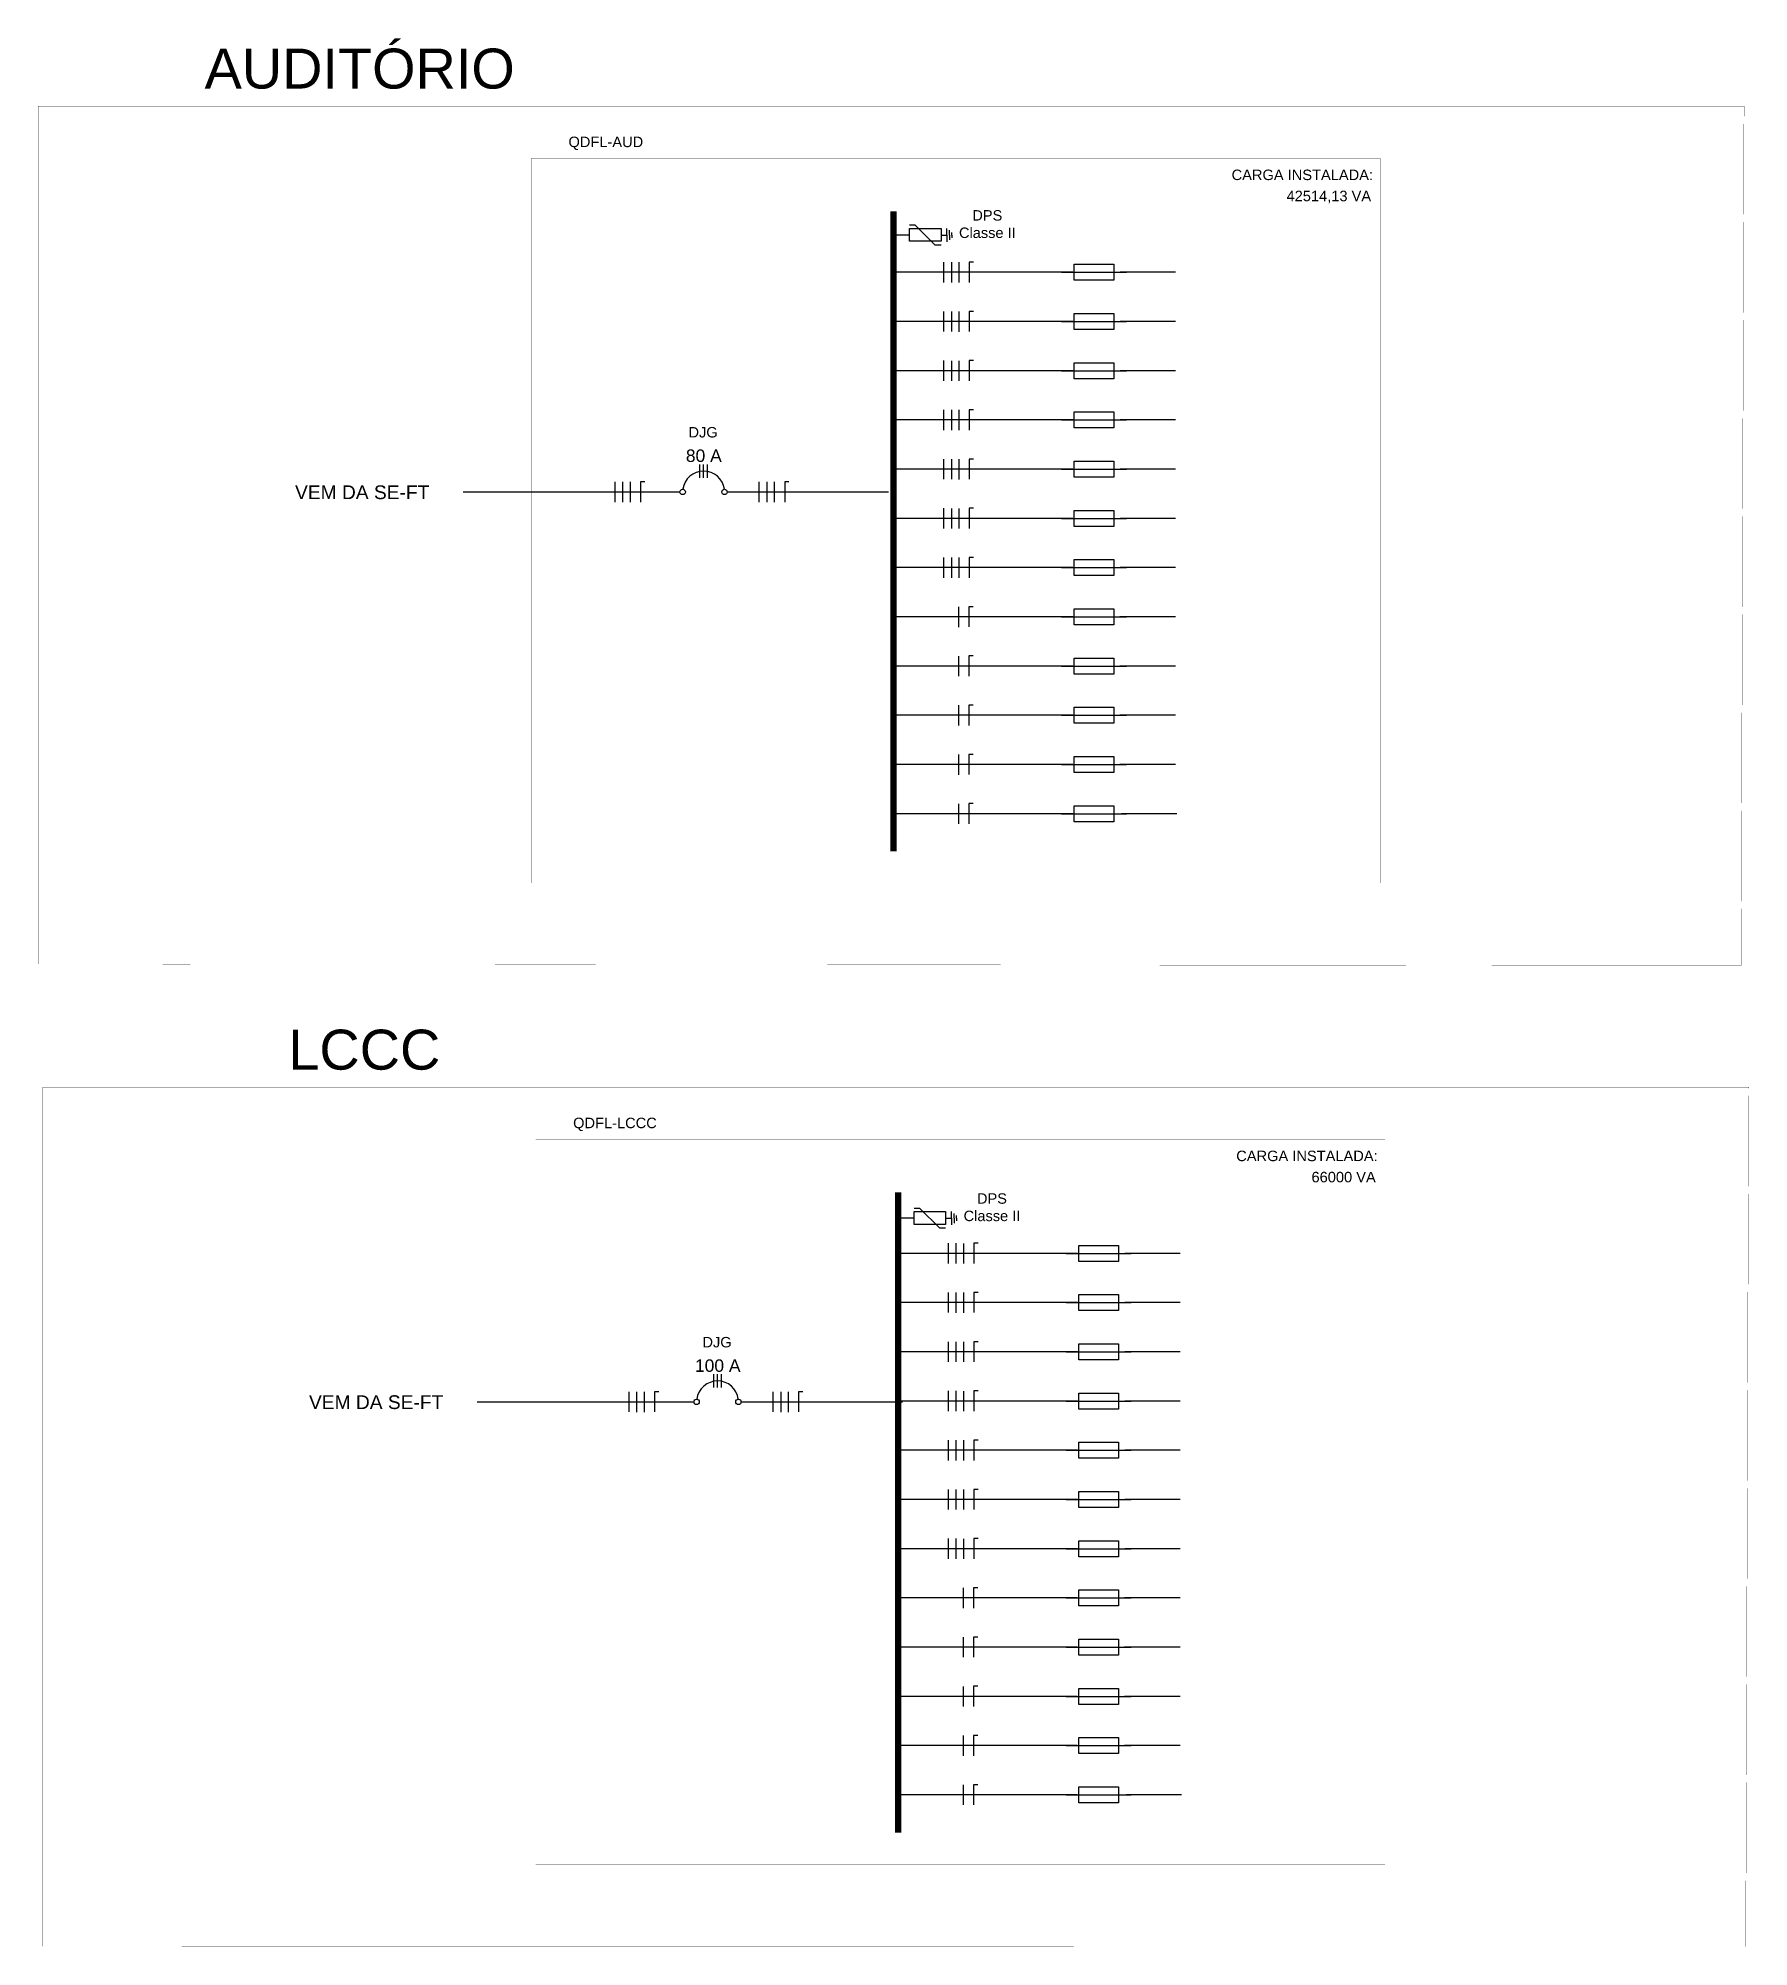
# Model space of a CAD drawing. Header units: millimetres. Extents: x 700 to 1754, y 408 to 936.
# Drawn here: x 1545.7 to 1754.3, y 411.2 to 643.9 of the extents above; entities that cross this region are included whole.
import ezdxf
from ezdxf.enums import TextEntityAlignment as Align

# ---------------------------------------------------------------- set-up
doc = ezdxf.new("R2010")
doc.units = ezdxf.units.MM
doc.linetypes.add('ACAD_ISO03W100', pattern=[30, 12, -18])
for name, color, linetype in [('A-03', 3, 'Continuous'), ('ARA_DISPOSITIVOS', 5, 'Continuous'), ('ARA_LEGENDA', 7, 'Continuous'), ('EQUIPAMENTOS', 4, 'Continuous'), ('GSP_Arq_TEXTO', 7, 'Continuous'), ('GSP_URB_TEXTO GERAL', 7, 'Continuous'), ('UNIFILAR', 3, 'Continuous'), ('VAI AO CTA', 7, 'Continuous')]:
    doc.layers.add(name, color=color, linetype=linetype)
doc.layers.add('BARRAMENTO', color=1, linetype='Continuous', lineweight=30)
doc.styles.add('ARA GERAL', font='arial.ttf', dxfattribs={"height": 10.1686})
doc.styles.add('ARA_TITULO_1', font='arial.ttf', dxfattribs={"height": 4})
doc.styles.add('ARIAL', font='arial.ttf')
doc.styles.add('ROMANS', font='arial.ttf')

msp = doc.modelspace()

# ---------------------------------------------------------------- texts
at = {"layer": 'ARA_LEGENDA', "style": 'ROMANS'}
for s, p in [('80 A', (1626.896934618516, 592.9638623410129)), ('100 A', (1628.597588561993, 482.0542677785617))]:
    msp.add_text(s, height=1.5220942350738, dxfattribs=at).set_placement(p, align=Align.MIDDLE)
at = {"layer": 'GSP_Arq_TEXTO', "char_height": 4.87324704068682, "attachment_point": 2, "style": 'ARIAL'}
for s, insert in [('AUDITÓRIO', (1584.938709977415, 642.5863772584842)), ('LCCC', (1585.503869907586, 523.0012673727458))]:
    msp.add_mtext_dynamic_manual_height_columns(s, width=88.31044459251916, gutter_width=0.45, heights=[1.788860143242057], dxfattribs=dict(at, insert=insert))
at = {"layer": 'GSP_Arq_TEXTO', "char_height": 1.271709045225448, "width": 6.873339518349592, "attachment_point": 2, "style": 'ARIAL'}
for insert in [(1661.465838524088, 622.8925215190512), (1662.030998454258, 503.0557148220965)]:
    msp.add_mtext('DPS\\PClasse II', dxfattribs=dict(at, insert=insert))
at = {"layer": 'VAI AO CTA', "attachment_point": 3, "style": 'ARA_TITULO_1'}
for s, width, gutter_width, heights, insert, char_height in [('\\pxql,t5;QDFL-AUD', 25.37445883461168, 0.45, [1.788860143242057], (1635.768892794115, 631.8532024626293), 1.276631073580411), ('CARGA INSTALADA:', 25.37445883461168, 0.45, [1.788860143242057], (1708.490381768167, 627.8355184600281), 1.276631073580411), (' ^I42514,13 VA', 25.37445883461168, 0.45, [1.788860143242057], (1708.258172210179, 625.2558022711288), 1.276631073580411), ('\\pxqc;VEM DA SE-FT', 23.25651891781308, 0.5902418468935283, [0], (1596.874726318501, 589.3425687854642), 1.674491294826154), ('\\pxql,t5;QDFL-LCCC', 25.37445883461168, 0.45, [1.788860143242057], (1636.334052724286, 512.2680925768909), 1.276631073580411), ('CARGA INSTALADA:', 25.37445883461168, 0.45, [1.788860143242057], (1709.055541698337, 508.2504085742897), 1.276631073580411), (' ^I66000 VA', 25.37445883461168, 0.45, [1.788860143242057], (1708.82333214035, 505.6706923853905), 1.276631073580411), ('\\pxqc;VEM DA SE-FT', 23.25651891781308, 0.5902418468935283, [0], (1598.575380261977, 478.4329742230129), 1.674491294826154)]:
    msp.add_mtext_dynamic_manual_height_columns(s, width=width, gutter_width=gutter_width, heights=heights, dxfattribs=dict(at, insert=insert, char_height=char_height))
at = {"layer": 'VAI AO CTA', "char_height": 1.271709045225448, "width": 17.71117386089889, "attachment_point": 2, "style": 'ARIAL'}
for insert in [(1626.806851698013, 596.4548444913108), (1628.50750564149, 485.5452499288596)]:
    msp.add_mtext('DJG', dxfattribs=dict(at, insert=insert))

# ---------------------------------------------------------------- blocks, each defined once
blk = doc.blocks.new('*U69')
at = {"layer": 'ARA_DISPOSITIVOS'}
blk.add_line((-25.34488577546802, 0), (25.41261422453198, -1.243449787580175e-14), dxfattribs=at)
blk.add_lwpolyline([(15.41257706821705, 6.242699543377732), (15.41257706821704, -6.242699543377746), (-15.34488577546802, -6.242699543377739), (-15.34488577546802, 6.242699543377739)], close=True, dxfattribs=at)
at = {"style": 'ARA GERAL'}
blk.add_attdef('12A', text='', height=10.1686, dxfattribs=at).set_placement((-0.1744393088289407, 17.87313334090932), align=Align.TOP_CENTER)
blk = doc.blocks.new('*U70')
at = {"layer": 'ARA_DISPOSITIVOS'}
blk.add_line((-25.34488577546802, 0), (25.41261422453198, -1.243449787580175e-14), dxfattribs=at)
blk.add_lwpolyline([(15.41257706821705, 6.242699543377732), (15.41257706821704, -6.242699543377746), (-15.34488577546802, -6.242699543377739), (-15.34488577546802, 6.242699543377739)], close=True, dxfattribs=at)
at = {"style": 'ARA GERAL'}
blk.add_attdef('12A', text='', height=10.1686, dxfattribs=at).set_placement((-0.1744393088289407, 17.87313334090932), align=Align.TOP_CENTER)
blk = doc.blocks.new('*U71')
at = {"layer": 'ARA_DISPOSITIVOS'}
blk.add_line((-25.34488577546802, 0), (25.41261422453198, -1.243449787580175e-14), dxfattribs=at)
blk.add_lwpolyline([(15.41257706821705, 6.242699543377732), (15.41257706821704, -6.242699543377746), (-15.34488577546802, -6.242699543377739), (-15.34488577546802, 6.242699543377739)], close=True, dxfattribs=at)
at = {"style": 'ARA GERAL'}
blk.add_attdef('12A', text='', height=10.1686, dxfattribs=at).set_placement((-0.1744393088289407, 17.87313334090932), align=Align.TOP_CENTER)
blk = doc.blocks.new('*U97')
at = {"layer": 'ARA_DISPOSITIVOS'}
blk.add_line((-25.34488577546802, 0), (25.41261422453198, -1.243449787580175e-14), dxfattribs=at)
blk.add_lwpolyline([(15.41257706821705, 6.242699543377732), (15.41257706821704, -6.242699543377746), (-15.34488577546802, -6.242699543377739), (-15.34488577546802, 6.242699543377739)], close=True, dxfattribs=at)
at = {"style": 'ARA GERAL'}
blk.add_attdef('12A', text='', height=10.1686, dxfattribs=at).set_placement((-0.1744393088289407, 17.87313334090932), align=Align.TOP_CENTER)
blk = doc.blocks.new('*U98')
at = {"layer": 'ARA_DISPOSITIVOS'}
blk.add_line((-25.34488577546802, 0), (25.41261422453198, -1.243449787580175e-14), dxfattribs=at)
blk.add_lwpolyline([(15.41257706821705, 6.242699543377732), (15.41257706821704, -6.242699543377746), (-15.34488577546802, -6.242699543377739), (-15.34488577546802, 6.242699543377739)], close=True, dxfattribs=at)
at = {"style": 'ARA GERAL'}
blk.add_attdef('12A', text='', height=10.1686, dxfattribs=at).set_placement((-0.1744393088289407, 17.87313334090932), align=Align.TOP_CENTER)
blk = doc.blocks.new('*U99')
at = {"layer": 'ARA_DISPOSITIVOS'}
blk.add_line((-25.34488577546802, 0), (25.41261422453198, -1.243449787580175e-14), dxfattribs=at)
blk.add_lwpolyline([(15.41257706821705, 6.242699543377732), (15.41257706821704, -6.242699543377746), (-15.34488577546802, -6.242699543377739), (-15.34488577546802, 6.242699543377739)], close=True, dxfattribs=at)
at = {"style": 'ARA GERAL'}
blk.add_attdef('12A', text='', height=10.1686, dxfattribs=at).set_placement((-0.1744393088289407, 17.87313334090932), align=Align.TOP_CENTER)
blk = doc.blocks.new('*U100')
at = {"layer": 'ARA_DISPOSITIVOS'}
blk.add_line((-25.34488577546802, 0), (25.41261422453198, -1.243449787580175e-14), dxfattribs=at)
blk.add_lwpolyline([(15.41257706821705, 6.242699543377732), (15.41257706821704, -6.242699543377746), (-15.34488577546802, -6.242699543377739), (-15.34488577546802, 6.242699543377739)], close=True, dxfattribs=at)
at = {"style": 'ARA GERAL'}
blk.add_attdef('12A', text='', height=10.1686, dxfattribs=at).set_placement((-0.1744393088289407, 17.87313334090932), align=Align.TOP_CENTER)
blk = doc.blocks.new('*U101')
at = {"layer": 'ARA_DISPOSITIVOS'}
blk.add_line((-25.34488577546802, 0), (25.41261422453198, -1.243449787580175e-14), dxfattribs=at)
blk.add_lwpolyline([(15.41257706821705, 6.242699543377732), (15.41257706821704, -6.242699543377746), (-15.34488577546802, -6.242699543377739), (-15.34488577546802, 6.242699543377739)], close=True, dxfattribs=at)
at = {"style": 'ARA GERAL'}
blk.add_attdef('12A', text='', height=10.1686, dxfattribs=at).set_placement((-0.1744393088289407, 17.87313334090932), align=Align.TOP_CENTER)
blk = doc.blocks.new('*U102')
at = {"layer": 'ARA_DISPOSITIVOS'}
blk.add_line((-25.34488577546802, 0), (25.41261422453198, -1.243449787580175e-14), dxfattribs=at)
blk.add_lwpolyline([(15.41257706821705, 6.242699543377732), (15.41257706821704, -6.242699543377746), (-15.34488577546802, -6.242699543377739), (-15.34488577546802, 6.242699543377739)], close=True, dxfattribs=at)
at = {"style": 'ARA GERAL'}
blk.add_attdef('12A', text='', height=10.1686, dxfattribs=at).set_placement((-0.1744393088289407, 17.87313334090932), align=Align.TOP_CENTER)
blk = doc.blocks.new('*U66')
at = {"layer": 'ARA_DISPOSITIVOS'}
blk.add_line((-25.34488577546802, 0), (25.41261422453198, -1.243449787580175e-14), dxfattribs=at)
blk.add_lwpolyline([(15.41257706821705, 6.242699543377732), (15.41257706821704, -6.242699543377746), (-15.34488577546802, -6.242699543377739), (-15.34488577546802, 6.242699543377739)], close=True, dxfattribs=at)
at = {"style": 'ARA GERAL'}
blk.add_attdef('12A', text='', height=10.1686, dxfattribs=at).set_placement((-0.1744393088289407, 17.87313334090932), align=Align.TOP_CENTER)
blk = doc.blocks.new('*U67')
at = {"layer": 'ARA_DISPOSITIVOS'}
blk.add_line((-25.34488577546802, 0), (25.41261422453198, -1.243449787580175e-14), dxfattribs=at)
blk.add_lwpolyline([(15.41257706821705, 6.242699543377732), (15.41257706821704, -6.242699543377746), (-15.34488577546802, -6.242699543377739), (-15.34488577546802, 6.242699543377739)], close=True, dxfattribs=at)
at = {"style": 'ARA GERAL'}
blk.add_attdef('12A', text='', height=10.1686, dxfattribs=at).set_placement((-0.1744393088289407, 17.87313334090932), align=Align.TOP_CENTER)
blk = doc.blocks.new('*U68')
at = {"layer": 'ARA_DISPOSITIVOS'}
blk.add_line((-25.34488577546802, 0), (25.41261422453198, -1.243449787580175e-14), dxfattribs=at)
blk.add_lwpolyline([(15.41257706821705, 6.242699543377732), (15.41257706821704, -6.242699543377746), (-15.34488577546802, -6.242699543377739), (-15.34488577546802, 6.242699543377739)], close=True, dxfattribs=at)
at = {"style": 'ARA GERAL'}
blk.add_attdef('12A', text='', height=10.1686, dxfattribs=at).set_placement((-0.1744393088289407, 17.87313334090932), align=Align.TOP_CENTER)
blk = doc.blocks.new('*U40')
at = {"layer": 'ARA_DISPOSITIVOS'}
blk.add_line((-25.34488577546802, 0), (25.41261422453198, -1.243449787580175e-14), dxfattribs=at)
blk.add_lwpolyline([(15.41257706821705, 6.242699543377732), (15.41257706821704, -6.242699543377746), (-15.34488577546802, -6.242699543377739), (-15.34488577546802, 6.242699543377739)], close=True, dxfattribs=at)
at = {"style": 'ARA GERAL'}
blk.add_attdef('12A', text='', height=10.1686, dxfattribs=at).set_placement((-0.1744393088289407, 17.87313334090932), align=Align.TOP_CENTER)
blk = doc.blocks.new('*U41')
at = {"layer": 'ARA_DISPOSITIVOS'}
blk.add_line((-25.34488577546802, 0), (25.41261422453198, -1.243449787580175e-14), dxfattribs=at)
blk.add_lwpolyline([(15.41257706821705, 6.242699543377732), (15.41257706821704, -6.242699543377746), (-15.34488577546802, -6.242699543377739), (-15.34488577546802, 6.242699543377739)], close=True, dxfattribs=at)
at = {"style": 'ARA GERAL'}
blk.add_attdef('12A', text='', height=10.1686, dxfattribs=at).set_placement((-0.1744393088289407, 17.87313334090932), align=Align.TOP_CENTER)
blk = doc.blocks.new('*U42')
at = {"layer": 'ARA_DISPOSITIVOS'}
blk.add_line((-25.34488577546802, 0), (25.41261422453198, -1.243449787580175e-14), dxfattribs=at)
blk.add_lwpolyline([(15.41257706821705, 6.242699543377732), (15.41257706821704, -6.242699543377746), (-15.34488577546802, -6.242699543377739), (-15.34488577546802, 6.242699543377739)], close=True, dxfattribs=at)
at = {"style": 'ARA GERAL'}
blk.add_attdef('12A', text='', height=10.1686, dxfattribs=at).set_placement((-0.1744393088289407, 17.87313334090932), align=Align.TOP_CENTER)
blk = doc.blocks.new('*U43')
at = {"layer": 'ARA_DISPOSITIVOS'}
blk.add_line((-25.34488577546802, 0), (25.41261422453198, -1.243449787580175e-14), dxfattribs=at)
blk.add_lwpolyline([(15.41257706821705, 6.242699543377732), (15.41257706821704, -6.242699543377746), (-15.34488577546802, -6.242699543377739), (-15.34488577546802, 6.242699543377739)], close=True, dxfattribs=at)
at = {"style": 'ARA GERAL'}
blk.add_attdef('12A', text='', height=10.1686, dxfattribs=at).set_placement((-0.1744393088289407, 17.87313334090932), align=Align.TOP_CENTER)
blk = doc.blocks.new('*U59')
at = {"layer": 'ARA_DISPOSITIVOS'}
blk.add_line((-25.34488577546802, 0), (25.41261422453198, -1.243449787580175e-14), dxfattribs=at)
blk.add_lwpolyline([(15.41257706821705, 6.242699543377732), (15.41257706821704, -6.242699543377746), (-15.34488577546802, -6.242699543377739), (-15.34488577546802, 6.242699543377739)], close=True, dxfattribs=at)
at = {"style": 'ARA GERAL'}
blk.add_attdef('12A', text='', height=10.1686, dxfattribs=at).set_placement((-0.1744393088289407, 17.87313334090932), align=Align.TOP_CENTER)
blk = doc.blocks.new('*U60')
at = {"layer": 'ARA_DISPOSITIVOS'}
blk.add_line((-25.34488577546802, 0), (25.41261422453198, -1.243449787580175e-14), dxfattribs=at)
blk.add_lwpolyline([(15.41257706821705, 6.242699543377732), (15.41257706821704, -6.242699543377746), (-15.34488577546802, -6.242699543377739), (-15.34488577546802, 6.242699543377739)], close=True, dxfattribs=at)
at = {"style": 'ARA GERAL'}
blk.add_attdef('12A', text='', height=10.1686, dxfattribs=at).set_placement((-0.1744393088289407, 17.87313334090932), align=Align.TOP_CENTER)
blk = doc.blocks.new('*U61')
at = {"layer": 'ARA_DISPOSITIVOS'}
blk.add_line((-25.34488577546802, 0), (25.41261422453198, -1.243449787580175e-14), dxfattribs=at)
blk.add_lwpolyline([(15.41257706821705, 6.242699543377732), (15.41257706821704, -6.242699543377746), (-15.34488577546802, -6.242699543377739), (-15.34488577546802, 6.242699543377739)], close=True, dxfattribs=at)
at = {"style": 'ARA GERAL'}
blk.add_attdef('12A', text='', height=10.1686, dxfattribs=at).set_placement((-0.1744393088289407, 17.87313334090932), align=Align.TOP_CENTER)
blk = doc.blocks.new('*U62')
at = {"layer": 'ARA_DISPOSITIVOS'}
blk.add_line((-25.34488577546802, 0), (25.41261422453198, -1.243449787580175e-14), dxfattribs=at)
blk.add_lwpolyline([(15.41257706821705, 6.242699543377732), (15.41257706821704, -6.242699543377746), (-15.34488577546802, -6.242699543377739), (-15.34488577546802, 6.242699543377739)], close=True, dxfattribs=at)
at = {"style": 'ARA GERAL'}
blk.add_attdef('12A', text='', height=10.1686, dxfattribs=at).set_placement((-0.1744393088289407, 17.87313334090932), align=Align.TOP_CENTER)
blk = doc.blocks.new('*U63')
at = {"layer": 'ARA_DISPOSITIVOS'}
blk.add_line((-25.34488577546802, 0), (25.41261422453198, -1.243449787580175e-14), dxfattribs=at)
blk.add_lwpolyline([(15.41257706821705, 6.242699543377732), (15.41257706821704, -6.242699543377746), (-15.34488577546802, -6.242699543377739), (-15.34488577546802, 6.242699543377739)], close=True, dxfattribs=at)
at = {"style": 'ARA GERAL'}
blk.add_attdef('12A', text='', height=10.1686, dxfattribs=at).set_placement((-0.1744393088289407, 17.87313334090932), align=Align.TOP_CENTER)
blk = doc.blocks.new('*U64')
at = {"layer": 'ARA_DISPOSITIVOS'}
blk.add_line((-25.34488577546802, 0), (25.41261422453198, -1.243449787580175e-14), dxfattribs=at)
blk.add_lwpolyline([(15.41257706821705, 6.242699543377732), (15.41257706821704, -6.242699543377746), (-15.34488577546802, -6.242699543377739), (-15.34488577546802, 6.242699543377739)], close=True, dxfattribs=at)
at = {"style": 'ARA GERAL'}
blk.add_attdef('12A', text='', height=10.1686, dxfattribs=at).set_placement((-0.1744393088289407, 17.87313334090932), align=Align.TOP_CENTER)
blk = doc.blocks.new('*U65')
at = {"layer": 'ARA_DISPOSITIVOS'}
blk.add_line((-25.34488577546802, 0), (25.41261422453198, -1.243449787580175e-14), dxfattribs=at)
blk.add_lwpolyline([(15.41257706821705, 6.242699543377732), (15.41257706821704, -6.242699543377746), (-15.34488577546802, -6.242699543377739), (-15.34488577546802, 6.242699543377739)], close=True, dxfattribs=at)
at = {"style": 'ARA GERAL'}
blk.add_attdef('12A', text='', height=10.1686, dxfattribs=at).set_placement((-0.1744393088289407, 17.87313334090932), align=Align.TOP_CENTER)
blk = doc.blocks.new('*U51')
at = {"layer": 'ARA_DISPOSITIVOS'}
blk.add_line((-25.34488577546802, 0), (25.41261422453198, -1.243449787580175e-14), dxfattribs=at)
blk.add_lwpolyline([(15.41257706821705, 6.242699543377732), (15.41257706821704, -6.242699543377746), (-15.34488577546802, -6.242699543377739), (-15.34488577546802, 6.242699543377739)], close=True, dxfattribs=at)
at = {"style": 'ARA GERAL'}
blk.add_attdef('12A', text='', height=10.1686, dxfattribs=at).set_placement((-0.1744393088289407, 17.87313334090932), align=Align.TOP_CENTER)
blk = doc.blocks.new('DISJ TRIF')
at = {"layer": 'A-03', "color": 2}
for p, q in [((0.2168774999947658, 0.4181419660649581), (0.4209974999892978, 0.4181419660649581)), ((0.2168774999947658, 0.3598219660664554), (0.4209974999892978, 0.3598219660664554)), ((0.2168774999947658, 0.3015019660678959), (0.4209974999892978, 0.3015019660678959))]:
    blk.add_line(p, q, dxfattribs=at)
at = {"layer": 'EQUIPAMENTOS', "color": 2}
for centre in [(-1.4210854715202e-14, 0.6787594660590699), (-1.4210854715202e-14, 0.04088446607497787)]:
    blk.add_circle(centre, 0.04088446607496116, dxfattribs=at)
at = {"layer": 'EQUIPAMENTOS', "color": 4}
blk.add_arc((-1.4210854715202e-14, 0.3598219660670807), 0.3189374999920265, 277.3497604341283, 82.65023956587166, dxfattribs=at)
blk = doc.blocks.new('dps')
at = {"layer": 'ARA_DISPOSITIVOS'}
for p, q in [((9.610925543835037, -5.578180342519772), (9.610925543835037, 2.91038304567337e-11)), ((9.610925543835037, -5.578180342519772), (-9.38859537299868, -24.71443546886439)), ((-9.38859537299868, -24.71443546886439), (-9.38859537299868, -30.75746284365596))]:
    blk.add_line(p, q, dxfattribs=at)
blk.add_lwpolyline([(-6.053989272695162, 2.91038304567337e-11), (6.431409814060316, 2.91038304567337e-11), (6.431409814060316, -30.75746284365596), (-6.053989272695162, -30.75746284365596)], close=True, dxfattribs=at)

# ---------------------------------------------------------------- linework, layer by layer
at = {"layer": 'ARA_LEGENDA', "color": 2, "linetype": 'ACAD_ISO03W100', "ltscale": 0.25, "const_width": 0.03751854644143057}
for points in [[(1753.371780477133, 530.8104956182169), (1545.75613454123, 530.9560769766817), (1545.75613454136, 635.5736954260917), (1753.727867494548, 635.5736954260922)], [(1753.936940407304, 411.2253857324786), (1546.321294471401, 411.3709670909434), (1546.321294471531, 515.9885855403534), (1754.293027424719, 515.9885855403538)]]:
    msp.add_lwpolyline(points, close=True, dxfattribs=at)
at = {"layer": 'ARA_LEGENDA', "color": 7, "linetype": 'ACAD_ISO03W100', "ltscale": 0.25, "const_width": 0.03751854644143057}
for points in [[(1709.386020883731, 540.8779111544665), (1605.830526608925, 540.8779111540977), (1605.830526608907, 629.1754919376069), (1709.386020883714, 629.1754919376074)], [(1709.951180813902, 421.2928012687281), (1606.395686539096, 421.2928012683593), (1606.395686539078, 509.5903820518686), (1709.951180813885, 509.590382051869)]]:
    msp.add_lwpolyline(points, close=True, dxfattribs=at)
at = {"layer": 'BARRAMENTO', "color": 1, "ltscale": 200}
for p, q in [((1651.969954089274, 619.852812283437), (1650.023525956568, 619.852812283437)), ((1652.535114019445, 500.0160055864823), (1650.588685886739, 500.0160055864823))]:
    msp.add_line(p, q, dxfattribs=at)
at = {"layer": 'BARRAMENTO', "color": 3, "ltscale": 200}
for p, q in [((1655.816538416341, 619.852812283437), (1656.535417592973, 619.852812283437)), ((1656.535417592973, 619.852812283437), (1656.535417592973, 620.6571361094076)), ((1656.535417592973, 619.852812283437), (1656.535417592973, 619.0484884574627)), ((1656.848124677095, 619.852812283437), (1656.848124677095, 620.4337106406794)), ((1656.848124677095, 619.852812283437), (1656.848124677095, 619.2719139261945)), ((1657.126086123387, 619.852812283437), (1657.126086123387, 620.1728715740875)), ((1657.126086123387, 619.852812283437), (1657.126086123387, 619.5327529927864)), ((1657.100577523144, 500.0160055864823), (1657.100577523144, 500.8203294124529)), ((1657.413284607265, 500.0160055864823), (1657.413284607265, 500.5969039437247)), ((1657.691246053558, 500.0160055864823), (1657.691246053558, 500.3360648771328)), ((1656.381698346512, 500.0160055864823), (1657.100577523144, 500.0160055864823)), ((1657.100577523144, 500.0160055864823), (1657.100577523144, 499.211681760508)), ((1657.413284607265, 500.0160055864823), (1657.413284607265, 499.4351072292399)), ((1657.691246053558, 500.0160055864823), (1657.691246053558, 499.6959462958317))]:
    msp.add_line(p, q, dxfattribs=at)
at = {"layer": 'BARRAMENTO'}
for p, q in [((1671.902851790195, 615.3206830634709), (1650.023525956569, 615.3206830634707)), ((1684.424581208762, 615.3206830634707), (1677.660003247267, 615.3206830634708)), ((1671.902851790195, 609.3206830634709), (1650.023525956569, 609.3206830634707)), ((1684.424581208762, 609.3206830634707), (1677.660003247267, 609.3206830634708)), ((1671.902851790195, 603.3206830634709), (1650.023525956569, 603.3206830634707)), ((1684.424581208762, 603.3206830634707), (1677.660003247267, 603.3206830634708)), ((1671.902851790195, 597.3206830634709), (1650.023525956569, 597.3206830634707)), ((1684.424581208762, 597.3206830634707), (1677.660003247267, 597.3206830634708)), ((1671.902851790195, 591.3206830634709), (1650.023525956569, 591.3206830634707)), ((1684.424581208762, 591.3206830634707), (1677.660003247267, 591.3206830634708)), ((1671.902851790195, 585.3206830634709), (1650.023525956569, 585.3206830634707)), ((1684.424581208762, 585.3206830634707), (1677.660003247267, 585.3206830634708)), ((1671.902851790195, 579.3206830634709), (1650.023525956569, 579.3206830634707)), ((1684.424581208762, 579.3206830634707), (1677.660003247267, 579.3206830634708)), ((1671.871740910019, 573.3206830634713), (1649.992415076392, 573.320683063471)), ((1684.393470328586, 573.320683063471), (1677.62889236709, 573.3206830634712)), ((1671.871740910019, 567.3206830634713), (1649.992415076392, 567.320683063471)), ((1684.393470328586, 567.320683063471), (1677.62889236709, 567.3206830634712)), ((1671.871740910019, 561.3206830634713), (1649.992415076392, 561.320683063471)), ((1684.393470328586, 561.320683063471), (1677.62889236709, 561.3206830634712)), ((1671.871740910019, 555.3206830634713), (1649.992415076392, 555.320683063471)), ((1684.393470328586, 555.320683063471), (1677.628892367091, 555.3206830634712)), ((1671.871740910019, 549.3206830634712), (1649.992415076392, 549.3206830634709)), ((1684.588123612028, 549.3017916399172), (1677.823545650533, 549.3017916399173)), ((1672.468011720366, 495.7355731777326), (1650.58868588674, 495.7355731777324)), ((1684.989741138933, 495.7355731777324), (1678.225163177438, 495.7355731777325)), ((1672.468011720366, 489.7355731777326), (1650.58868588674, 489.7355731777324)), ((1684.989741138933, 489.7355731777324), (1678.225163177438, 489.7355731777325)), ((1672.468011720366, 483.7355731777326), (1650.58868588674, 483.7355731777324)), ((1684.989741138933, 483.7355731777324), (1678.225163177438, 483.7355731777325)), ((1672.468011720366, 477.7355731777326), (1650.58868588674, 477.7355731777324)), ((1684.989741138933, 477.7355731777324), (1678.225163177438, 477.7355731777325)), ((1672.468011720366, 471.7355731777326), (1650.58868588674, 471.7355731777324)), ((1684.989741138933, 471.7355731777324), (1678.225163177438, 471.7355731777325)), ((1672.468011720366, 465.7355731777326), (1650.58868588674, 465.7355731777324)), ((1684.989741138933, 465.7355731777324), (1678.225163177438, 465.7355731777325)), ((1672.468011720366, 459.7355731777326), (1650.58868588674, 459.7355731777324)), ((1684.989741138933, 459.7355731777324), (1678.225163177438, 459.7355731777325)), ((1672.43690084019, 453.7355731777329), (1650.557575006563, 453.7355731777327)), ((1684.958630258757, 453.7355731777327), (1678.194052297261, 453.7355731777328)), ((1672.43690084019, 447.7355731777329), (1650.557575006563, 447.7355731777327)), ((1684.958630258757, 447.7355731777327), (1678.194052297261, 447.7355731777328)), ((1672.43690084019, 441.7355731777329), (1650.557575006563, 441.7355731777327)), ((1684.958630258757, 441.7355731777327), (1678.194052297261, 441.7355731777328)), ((1672.43690084019, 435.7355731777329), (1650.557575006563, 435.7355731777327)), ((1684.958630258757, 435.7355731777327), (1678.194052297262, 435.7355731777328)), ((1672.43690084019, 429.7355731777328), (1650.557575006563, 429.7355731777326)), ((1685.153283542199, 429.7166817541788), (1678.388705580704, 429.7166817541789))]:
    msp.add_line(p, q, dxfattribs=at)
at = {"layer": 'BARRAMENTO', "lineweight": 40, "const_width": 0.79999999998}
for points in [[(1650.023525956568, 544.7258032114786), (1650.023525956568, 622.7680132636767)], [(1650.588685886739, 425.1406933257402), (1650.588685886739, 503.1829033779384)]]:
    msp.add_lwpolyline(points, dxfattribs=at)
at = {"layer": 'BARRAMENTO'}
for points in [[(1597.55490550993, 588.5404687980457), (1623.990774193715, 588.5404687980457)], [(1629.747925650787, 588.5404687980457), (1649.409136395421, 588.5404687980457)], [(1599.255559453407, 477.6308742355944), (1625.691428137192, 477.6308742355944)], [(1631.448579594264, 477.6308742355944), (1651.109790338898, 477.6308742355944)]]:
    msp.add_lwpolyline(points, dxfattribs=at)
at = {"layer": 'VAI AO CTA', "color": 1}
for p, q in [((1656.118414825902, 616.5505588870554), (1656.118414825902, 614.090807239886)), ((1657.076000409343, 616.5454892331808), (1657.076000409343, 614.0857375860077)), ((1658.033585992791, 614.080667932133), (1658.033585992791, 616.5404195793025)), ((1656.118414825902, 610.5505588870554), (1656.118414825902, 608.090807239886)), ((1657.076000409343, 610.5454892331808), (1657.076000409343, 608.0857375860077)), ((1658.033585992791, 608.080667932133), (1658.033585992791, 610.5404195793025)), ((1656.118414825902, 604.5505588870554), (1656.118414825902, 602.090807239886)), ((1657.076000409343, 604.5454892331808), (1657.076000409343, 602.0857375860077)), ((1658.033585992791, 602.080667932133), (1658.033585992791, 604.5404195793025)), ((1656.118414825902, 598.5505588870554), (1656.118414825902, 596.090807239886)), ((1657.076000409343, 598.5454892331808), (1657.076000409343, 596.0857375860077)), ((1658.033585992791, 596.080667932133), (1658.033585992791, 598.5404195793025)), ((1656.118414825902, 592.5505588870554), (1656.118414825902, 590.090807239886)), ((1657.076000409343, 592.5454892331808), (1657.076000409343, 590.0857375860077)), ((1658.033585992791, 590.080667932133), (1658.033585992791, 592.5404195793025)), ((1616.044837287422, 589.7703446216304), (1616.044837287422, 587.310592974461)), ((1617.002422870863, 589.7652749677558), (1617.002422870863, 587.3055233205827)), ((1617.960008454311, 587.300453666708), (1617.960008454311, 589.7602053138775)), ((1633.615274859914, 589.7703446216304), (1633.615274859914, 587.310592974461)), ((1634.572860443355, 589.7652749677558), (1634.572860443355, 587.3055233205827)), ((1635.530446026803, 587.300453666708), (1635.530446026803, 589.7602053138775)), ((1656.118414825902, 586.5505588870554), (1656.118414825902, 584.090807239886)), ((1657.076000409343, 586.5454892331808), (1657.076000409343, 584.0857375860077)), ((1658.033585992791, 584.080667932133), (1658.033585992791, 586.5404195793025)), ((1656.118414825902, 580.5505588870554), (1656.118414825902, 578.090807239886)), ((1657.076000409343, 580.5454892331808), (1657.076000409343, 578.0857375860077)), ((1658.033585992791, 578.080667932133), (1658.033585992791, 580.5404195793025)), ((1658.002475112615, 572.0806679321333), (1658.002475112615, 574.5404195793028)), ((1658.002475112615, 566.0806679321333), (1658.002475112615, 568.5404195793028)), ((1658.002475112615, 560.0806679321333), (1658.002475112615, 562.5404195793028)), ((1658.002475112615, 554.0806679321333), (1658.002475112615, 556.5404195793028)), ((1658.002475112615, 548.0806679321332), (1658.002475112615, 550.5404195793027)), ((1656.683574756073, 496.9654490013171), (1656.683574756073, 494.5056973541476)), ((1657.641160339514, 496.9603793474424), (1657.641160339514, 494.5006277002693)), ((1658.598745922962, 494.4955580463946), (1658.598745922962, 496.9553096935641)), ((1656.683574756073, 490.9654490013171), (1656.683574756073, 488.5056973541476)), ((1657.641160339514, 490.9603793474424), (1657.641160339514, 488.5006277002693)), ((1658.598745922962, 488.4955580463946), (1658.598745922962, 490.9553096935641)), ((1656.683574756073, 484.9654490013171), (1656.683574756073, 482.5056973541476)), ((1657.641160339514, 484.9603793474424), (1657.641160339514, 482.5006277002693)), ((1658.598745922962, 482.4955580463946), (1658.598745922962, 484.9553096935641)), ((1617.745491230899, 478.8607500591792), (1617.745491230899, 476.4009984120097)), ((1618.70307681434, 478.8556804053045), (1618.70307681434, 476.3959287581314)), ((1619.660662397788, 476.3908591042567), (1619.660662397788, 478.8506107514262)), ((1635.315928803391, 478.8607500591792), (1635.315928803391, 476.4009984120097)), ((1636.273514386832, 478.8556804053045), (1636.273514386832, 476.3959287581314)), ((1637.23109997028, 476.3908591042567), (1637.23109997028, 478.8506107514262)), ((1656.683574756073, 478.9654490013171), (1656.683574756073, 476.5056973541476)), ((1657.641160339514, 478.9603793474424), (1657.641160339514, 476.5006277002693)), ((1658.598745922962, 476.4955580463946), (1658.598745922962, 478.9553096935641)), ((1656.683574756073, 472.9654490013171), (1656.683574756073, 470.5056973541476)), ((1657.641160339514, 472.9603793474424), (1657.641160339514, 470.5006277002693)), ((1658.598745922962, 470.4955580463946), (1658.598745922962, 472.9553096935641)), ((1656.683574756073, 466.9654490013171), (1656.683574756073, 464.5056973541476)), ((1657.641160339514, 466.9603793474424), (1657.641160339514, 464.5006277002693)), ((1658.598745922962, 464.4955580463946), (1658.598745922962, 466.9553096935641)), ((1656.683574756073, 460.9654490013171), (1656.683574756073, 458.5056973541476)), ((1657.641160339514, 460.9603793474424), (1657.641160339514, 458.5006277002693)), ((1658.598745922962, 458.4955580463946), (1658.598745922962, 460.9553096935641)), ((1658.567635042786, 452.495558046395), (1658.567635042786, 454.9553096935645)), ((1658.567635042786, 446.495558046395), (1658.567635042786, 448.9553096935645)), ((1658.567635042786, 440.495558046395), (1658.567635042786, 442.9553096935645)), ((1658.567635042786, 434.495558046395), (1658.567635042786, 436.9553096935645)), ((1658.567635042786, 428.4955580463949), (1658.567635042786, 430.9553096935643))]:
    msp.add_line(p, q, dxfattribs=at)
at = {"layer": 'VAI AO CTA', "color": 4, "linetype": 'ACAD_ISO03W100'}
for p, q in [((1659.785837587344, 616.5505588870551), (1659.260129036142, 616.5505588870551)), ((1659.785837587344, 610.5505588870551), (1659.260129036142, 610.5505588870551)), ((1659.785837587344, 604.5505588870551), (1659.260129036142, 604.5505588870551)), ((1659.785837587344, 598.5505588870551), (1659.260129036142, 598.5505588870551)), ((1659.785837587344, 592.5505588870551), (1659.260129036142, 592.5505588870551)), ((1619.712260048864, 589.7703446216301), (1619.186551497662, 589.7703446216301)), ((1637.282697621356, 589.7703446216301), (1636.756989070154, 589.7703446216301)), ((1659.785837587344, 586.5505588870551), (1659.260129036142, 586.5505588870551)), ((1659.785837587344, 580.5505588870551), (1659.260129036142, 580.5505588870551)), ((1659.754726707168, 574.5505588870554), (1659.229018155966, 574.5505588870554)), ((1659.754726707168, 568.5505588870554), (1659.229018155966, 568.5505588870554)), ((1659.754726707168, 562.5505588870554), (1659.229018155966, 562.5505588870554)), ((1659.754726707168, 556.5505588870554), (1659.229018155966, 556.5505588870554)), ((1659.754726707168, 550.5505588870553), (1659.229018155966, 550.5505588870553)), ((1660.350997517515, 496.9654490013168), (1659.825288966313, 496.9654490013168)), ((1660.350997517515, 490.9654490013168), (1659.825288966313, 490.9654490013168)), ((1660.350997517515, 484.9654490013168), (1659.825288966313, 484.9654490013168)), ((1621.412913992341, 478.8607500591788), (1620.887205441139, 478.8607500591788)), ((1638.983351564833, 478.8607500591788), (1638.457643013631, 478.8607500591788)), ((1660.350997517515, 478.9654490013168), (1659.825288966313, 478.9654490013168)), ((1660.350997517515, 472.9654490013168), (1659.825288966313, 472.9654490013168)), ((1660.350997517515, 466.9654490013168), (1659.825288966313, 466.9654490013168)), ((1660.350997517515, 460.9654490013168), (1659.825288966313, 460.9654490013168)), ((1660.319886637339, 454.9654490013171), (1659.794178086137, 454.9654490013171)), ((1660.319886637339, 448.9654490013171), (1659.794178086137, 448.9654490013171)), ((1660.319886637339, 442.9654490013171), (1659.794178086137, 442.9654490013171)), ((1660.319886637339, 436.9654490013171), (1659.794178086137, 436.9654490013171)), ((1660.319886637339, 430.965449001317), (1659.794178086137, 430.965449001317))]:
    msp.add_line(p, q, dxfattribs=at)
at = {"layer": 'VAI AO CTA', "color": 4}
for p, q in [((1659.260129036142, 616.5505588870551), (1659.260129036142, 614.0908072398856)), ((1659.260129036142, 610.5505588870551), (1659.260129036142, 608.0908072398856)), ((1659.260129036142, 604.5505588870551), (1659.260129036142, 602.0908072398856)), ((1659.260129036142, 598.5505588870551), (1659.260129036142, 596.0908072398856)), ((1659.260129036142, 592.5505588870551), (1659.260129036142, 590.0908072398856)), ((1619.186551497662, 589.7703446216301), (1619.186551497662, 587.3105929744606)), ((1636.756989070154, 589.7703446216301), (1636.756989070154, 587.3105929744606)), ((1659.260129036142, 586.5505588870551), (1659.260129036142, 584.0908072398856)), ((1659.260129036142, 580.5505588870551), (1659.260129036142, 578.0908072398856)), ((1659.229018155966, 574.5505588870554), (1659.229018155966, 572.090807239886)), ((1659.229018155966, 568.5505588870554), (1659.229018155966, 566.090807239886)), ((1659.229018155966, 562.5505588870554), (1659.229018155966, 560.090807239886)), ((1659.229018155966, 556.5505588870554), (1659.229018155966, 554.090807239886)), ((1659.229018155966, 550.5505588870553), (1659.229018155966, 548.0908072398859)), ((1659.825288966313, 496.9654490013168), (1659.825288966313, 494.5056973541473)), ((1659.825288966313, 490.9654490013168), (1659.825288966313, 488.5056973541473)), ((1659.825288966313, 484.9654490013168), (1659.825288966313, 482.5056973541473)), ((1620.887205441139, 478.8607500591788), (1620.887205441139, 476.4009984120094)), ((1638.457643013631, 478.8607500591788), (1638.457643013631, 476.4009984120094)), ((1659.825288966313, 478.9654490013168), (1659.825288966313, 476.5056973541473)), ((1659.825288966313, 472.9654490013168), (1659.825288966313, 470.5056973541473)), ((1659.825288966313, 466.9654490013168), (1659.825288966313, 464.5056973541473)), ((1659.825288966313, 460.9654490013168), (1659.825288966313, 458.5056973541473)), ((1659.794178086137, 454.9654490013171), (1659.794178086137, 452.5056973541476)), ((1659.794178086137, 448.9654490013171), (1659.794178086137, 446.5056973541476)), ((1659.794178086137, 442.9654490013171), (1659.794178086137, 440.5056973541476)), ((1659.794178086137, 436.9654490013171), (1659.794178086137, 434.5056973541476)), ((1659.794178086137, 430.965449001317), (1659.794178086137, 428.5056973541475))]:
    msp.add_line(p, q, dxfattribs=at)

# ---------------------------------------------------------------- block references
at = {"layer": 'ARA_LEGENDA', "xscale": 0.156327276839294, "yscale": 0.156327276839294, "zscale": 0.156327276839294}
for name, p in [('*U69', (1674.468166241421, 615.3206830634709)), ('*U70', (1674.468166241421, 609.320683063471)), ('*U71', (1674.468166241421, 603.3206830634709)), ('*U97', (1674.468166241421, 597.3206830634709)), ('*U98', (1674.468166241421, 591.3206830634709)), ('*U99', (1674.468166241421, 585.3206830634709)), ('*U100', (1674.468166241421, 579.3206830634709)), ('*U101', (1674.468166241421, 573.3206830634713)), ('*U102', (1674.468166241421, 567.3206830634713)), ('*U66', (1674.468166241421, 561.3206830634713)), ('*U67', (1674.468166241421, 555.3206830634713)), ('*U68', (1674.468166241421, 549.3206830634712)), ('*U40', (1675.033326171592, 495.7355731777326)), ('*U41', (1675.033326171592, 489.7355731777327)), ('*U42', (1675.033326171592, 483.7355731777326)), ('*U43', (1675.033326171592, 477.7355731777326)), ('*U59', (1675.033326171592, 471.7355731777326)), ('*U60', (1675.033326171592, 465.7355731777326)), ('*U61', (1675.033326171592, 459.7355731777326)), ('*U62', (1675.033326171592, 453.7355731777329)), ('*U63', (1675.033326171592, 447.7355731777329)), ('*U64', (1675.033326171592, 441.7355731777329)), ('*U65', (1675.033326171592, 435.7355731777329)), ('*U51', (1675.033326171592, 429.7355731777328))]:
    msp.add_blockref(name, p, dxfattribs=at)
at = {"layer": 'GSP_URB_TEXTO GERAL', "color": 3, "xscale": 0.1250618214714352, "yscale": 0.1250618214714352, "zscale": 0.1250618214714352, "rotation": 89.99999999999999}
for p in [(1651.969954089274, 619.852812283437), (1652.535114019445, 500.0160055864823)]:
    msp.add_blockref('dps', p, dxfattribs=at)
at = {"layer": 'UNIFILAR', "color": 0, "xscale": 8, "yscale": 8, "zscale": 8, "rotation": 90}
for p in [(1629.747925650787, 588.5404687980459), (1631.448579594264, 477.6308742355947)]:
    msp.add_blockref('DISJ TRIF', p, dxfattribs=at)

msp.set_redraw_order([(e.dxf.handle, doc.entitydb.next_handle()) for e in msp.query("TEXT MTEXT ATTDEF DIMENSION ARC_DIMENSION")])  # texts and dimensions are drawn at this point

doc.saveas('drawing.dxf')
